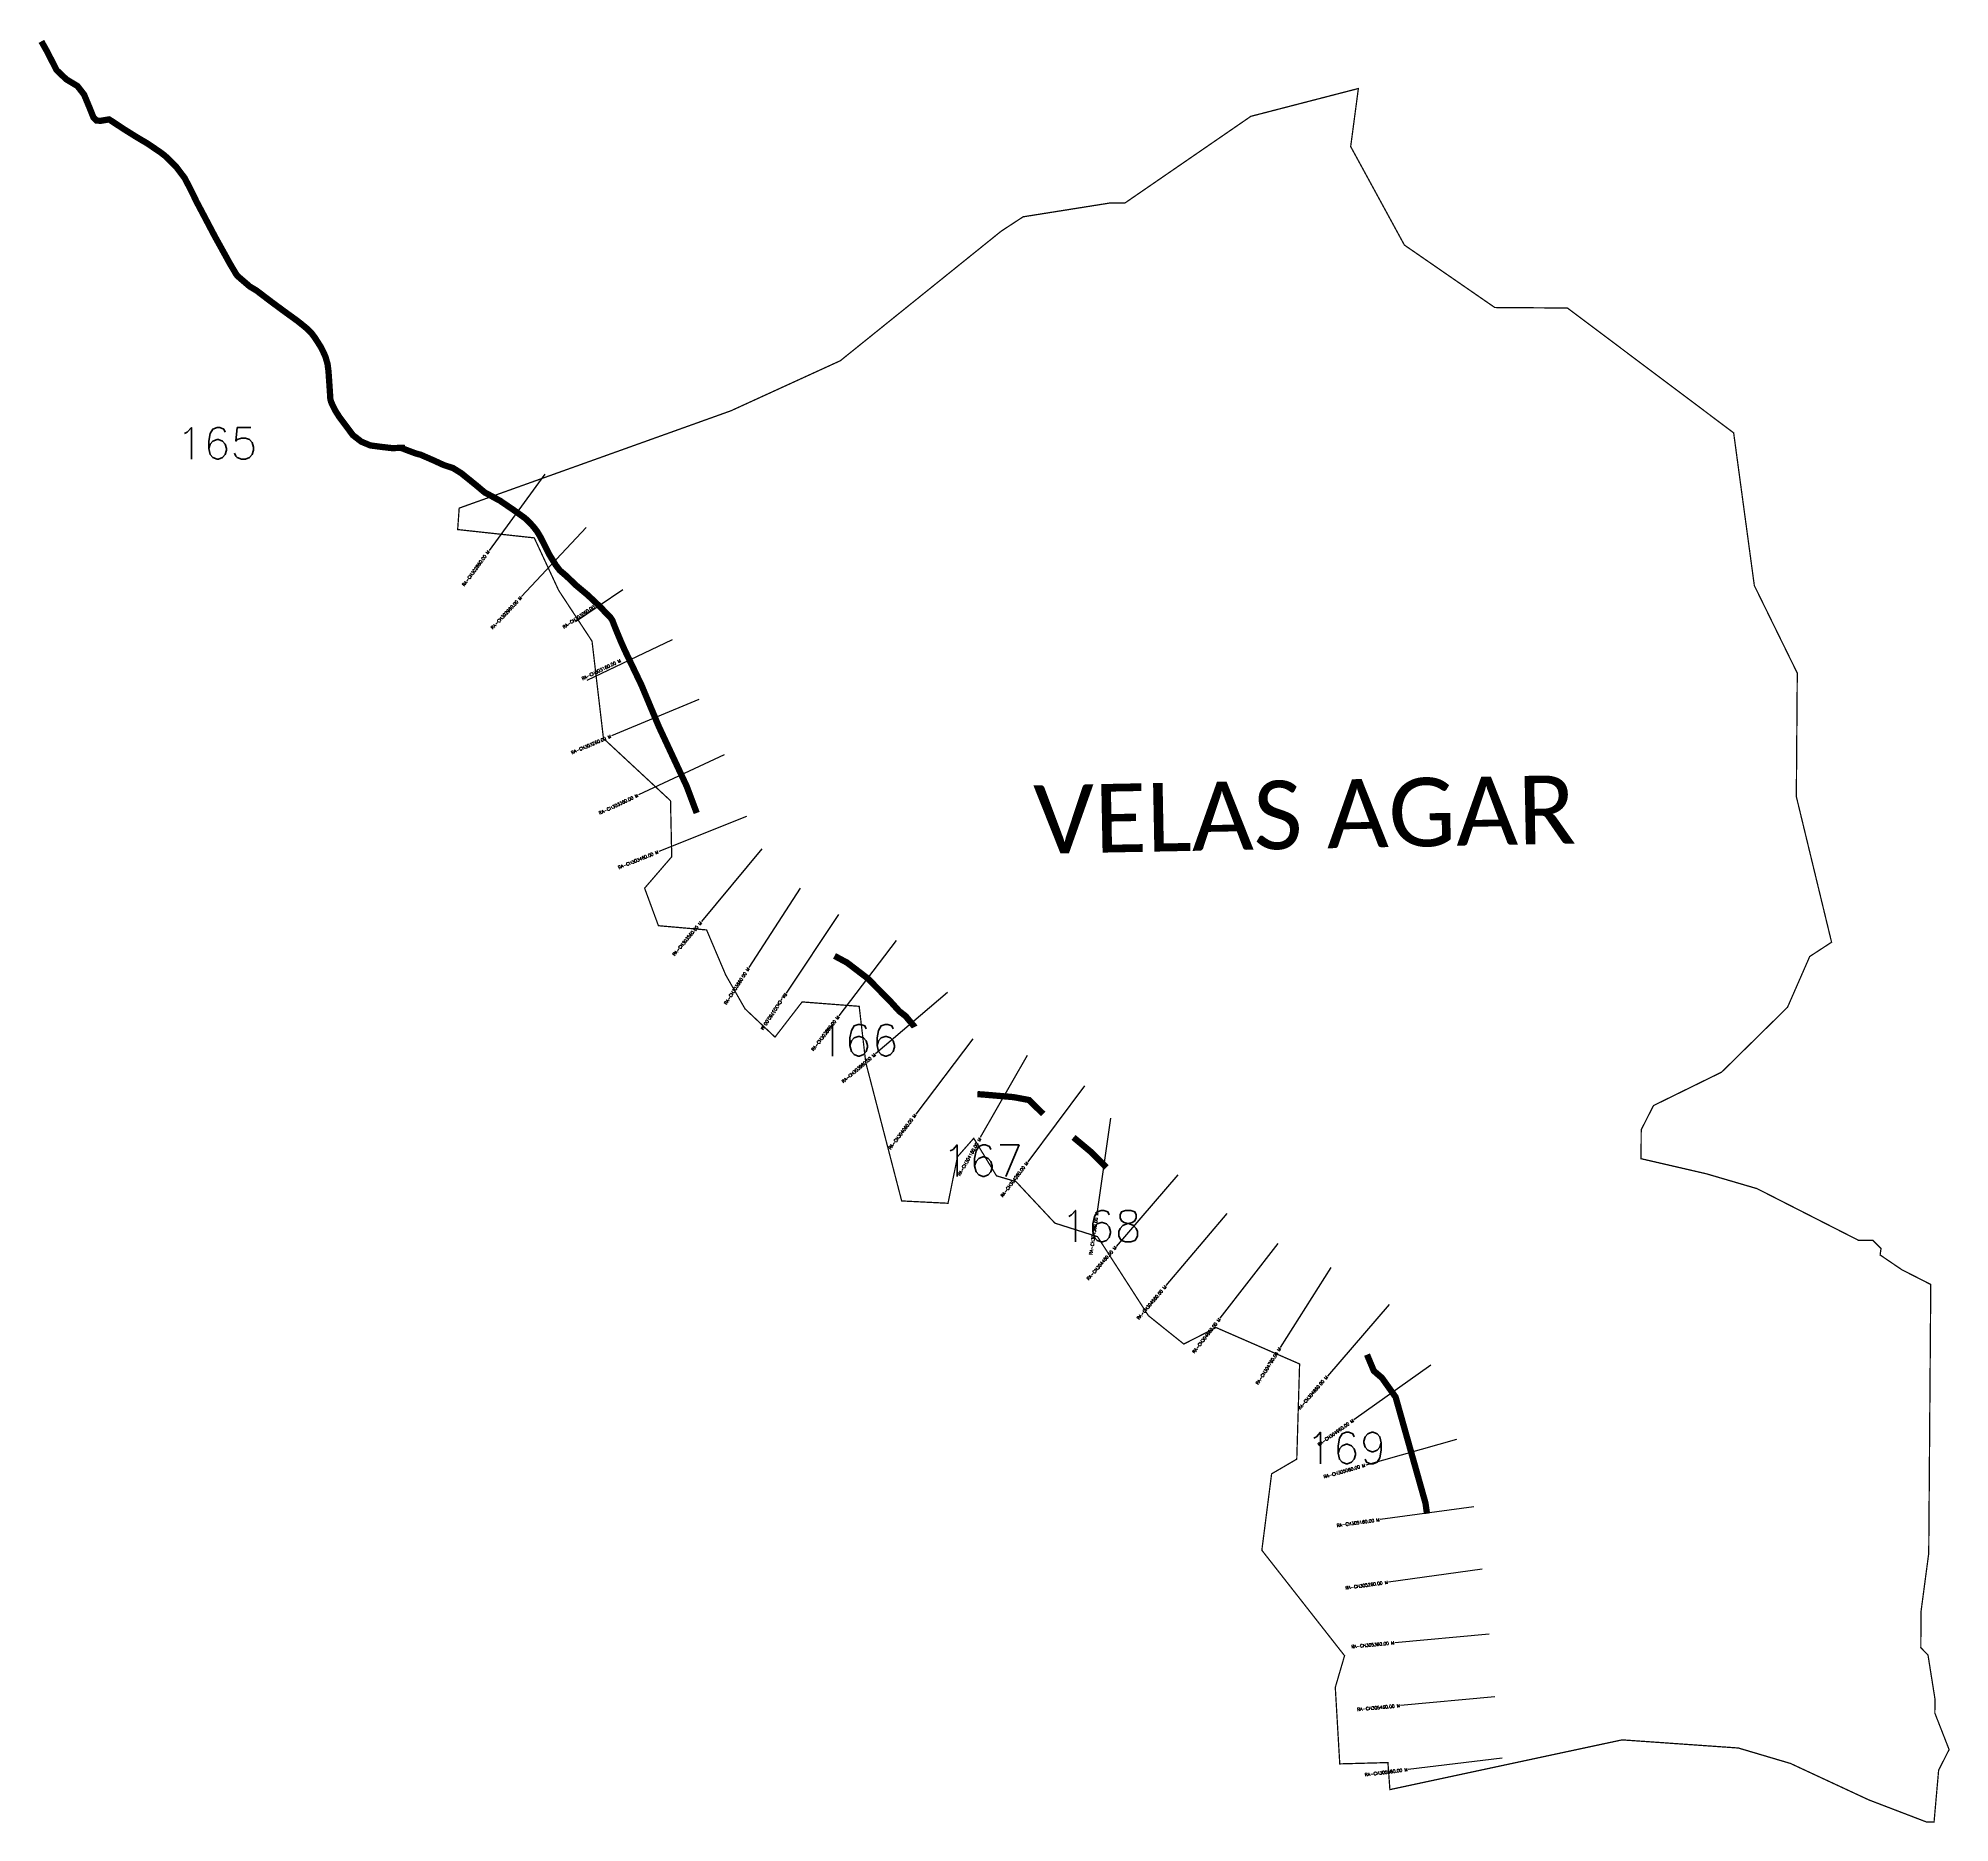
# Model space of a CAD drawing. Header units: metres. Extents: x 283995 to 287027, y 2012771 to 2015601.
import ezdxf
from ezdxf.enums import TextEntityAlignment as Align

# ---------------------------------------------------------------- set-up
doc = ezdxf.new("R2010")
doc.units = ezdxf.units.M
doc.header["$MEASUREMENT"] = 0
for name, color, linetype in [('ARTIFICIALLY PROTECTED', 4, 'Continuous'), ('CS', 134, 'Continuous'), ('CSMark', 6, 'Continuous'), ('VILLAGE NAME', 250, 'Continuous')]:
    doc.layers.add(name, color=color, linetype=linetype)
doc.styles.get("Standard").update_dxf_attribs({"font": 'simplex.shx'})

msp = doc.modelspace()

# ---------------------------------------------------------------- linework, layer by layer
at = {"color": 6, "const_width": 2, "flags": 128}
msp.add_lwpolyline([(284662.7, 2014856), (285093.7, 2015010.4), (285267.2, 2015089.8), (285522.3, 2015295.3), (285557.1, 2015318.1), (285695.5, 2015340.1), (285718.6, 2015340), (285918.3, 2015477.5), (286088.8, 2015521.6), (286076.6, 2015429.5), (286161.8, 2015273.3), (286305.2, 2015174.2), (286420.4, 2015173.4), (286684, 2014975.4), (286716.8, 2014733.1), (286784.9, 2014594.3), (286783.4, 2014398.4), (286839.3, 2014167.4), (286804.6, 2014144.7), (286769.4, 2014064.2), (286664.9, 2013961.3), (286556.9, 2013908.3), (286537.4, 2013870), (286537.1, 2013824), (286640.6, 2013800.1), (286721.1, 2013776.5), (286881.9, 2013694.6), (286904.9, 2013694.4), (286917.7, 2013681.5), (286916.3, 2013671.3), (286950.7, 2013647.9), (286996.6, 2013624.5), (286993.4, 2013198.1), (286981.2, 2013106), (286980.8, 2013048.4), (286992.2, 2013036.8), (287003.2, 2012967.5), (287003.1, 2012944.5), (287025.7, 2012886.7), (287009.1, 2012854.1), (287001.8, 2012771.6), (286990.2, 2012771.7), (286898.3, 2012806.9), (286774.1, 2012864.7), (286691.4, 2012889.2), (286507.1, 2012902.1), (286138.8, 2012823.2), (286135.7, 2012866.1), (286059.3, 2012864), (286052.2, 2012985.4), (286066.9, 2013035.6), (285935.7, 2013202.9), (285951.2, 2013324.1), (285991.1, 2013347.4), (285995.6, 2013498.4), (285863.2, 2013556.1), (285811.9, 2013530), (285755.8, 2013575), (285675.1, 2013700.3), (285607.5, 2013721.8), (285545.9, 2013787.6), (285514.9, 2013796.8), (285478.8, 2013856.4), (285453, 2013827.1), (285438, 2013753.3), (285364.5, 2013757), (285307.5, 2013976.8), (285297.1, 2014065.7), (285206.6, 2014072.7), (285163.6, 2014016.9), (285116, 2014061.8), (285085.4, 2014115.5), (285055.1, 2014186.9), (284978.7, 2014193.6), (284956.8, 2014253.1), (284999.8, 2014303), (284997.9, 2014391.8), (284891.5, 2014490.7), (284873.4, 2014644.9), (284820.5, 2014725.5), (284781.8, 2014808.8), (284660.3, 2014822), (284662.7, 2014856)], dxfattribs=at)
at = {"layer": 'ARTIFICIALLY PROTECTED', "const_width": 10, "flags": 128}
for points in [[(284000.1, 2015596.4), (284008.8, 2015580.9), (284024.2, 2015550.8), (284039.8, 2015536), (284057.3, 2015525.5), (284067.8, 2015512), (284076.1, 2015492), (284082.8, 2015475.4), (284087.4, 2015470.8), (284094.1, 2015470.4), (284107.6, 2015472.6), (284129.3, 2015458.2), (284151.2, 2015444.5), (284168.1, 2015434.5), (284188.5, 2015420.7), (284196, 2015415), (284205.4, 2015405.8), (284214.4, 2015396.7), (284227.3, 2015379.6), (284236.9, 2015361.2), (284246.5, 2015341.4), (284257.1, 2015321.4), (284275.4, 2015286.6), (284286.9, 2015265.9), (284298.7, 2015244.5), (284309, 2015227.1), (284310.8, 2015224.8), (284314.1, 2015221.7), (284330.4, 2015207.7), (284341.2, 2015201.2), (284364.7, 2015183.3), (284386.4, 2015167.3), (284404.8, 2015154), (284411.6, 2015148.7), (284421.1, 2015140.9), (284428.4, 2015133.6), (284433.3, 2015127.1), (284437.2, 2015121.2), (284443.8, 2015110.7), (284450.3, 2015097.1), (284453.9, 2015084.9), (284455.4, 2015073.4), (284456.9, 2015051.7), (284458.4, 2015028.9), (284459.7, 2015024.2), (284462.5, 2015018.2), (284464.2, 2015014.7), (284465.9, 2015011.2), (284468.6, 2015006.9), (284472.8, 2015000.3), (284485.7, 2014983.1), (284494.2, 2014971.7), (284507.4, 2014961.5), (284521.6, 2014955.5), (284535.5, 2014953.6), (284555.9, 2014951.2), (284572.6, 2014951.6), (284572.9, 2014950.6), (284593.9, 2014942.7), (284601.8, 2014940.6), (284623.1, 2014931.3), (284638.1, 2014924.4), (284653.2, 2014919.4), (284666, 2014911.4), (284673.7, 2014905.2), (284690.1, 2014891.9), (284703, 2014881), (284727.7, 2014867.6), (284752.1, 2014850.9), (284767.3, 2014839.9), (284774.7, 2014832.7), (284780.2, 2014826.8), (284786.1, 2014819.3), (284791.3, 2014810.7), (284805.6, 2014782.3), (284816.1, 2014765.3), (284822.4, 2014757.1), (284833.1, 2014748), (284847.6, 2014733.9), (284866.8, 2014717.9), (284887.5, 2014698.3), (284893.6, 2014691.7), (284902.8, 2014682.3), (284905.6, 2014678), (284909.9, 2014666.8), (284918.8, 2014645.3), (284925.5, 2014630.2), (284951.8, 2014575.2), (284979.1, 2014510), (285023.5, 2014414.8), (285039.4, 2014372.4)], [(285258, 2014145.7), (285277.9, 2014135), (285310.6, 2014110), (285334.1, 2014086.2), (285346.5, 2014073.6), (285355.2, 2014064), (285360.8, 2014057.9), (285371.1, 2014049.9), (285372.9, 2014047.5), (285384.5, 2014033.8), (285385, 2014032.8)], [(285484.6, 2013926.3), (285491.8, 2013926), (285497.2, 2013925.5)], [(285497.2, 2013925.5), (285541.7, 2013921.7), (285566.4, 2013917.1), (285588.9, 2013895)], [(285637, 2013857.8), (285665.6, 2013833.9), (285686.1, 2013813.2), (285689.2, 2013810.2)], [(286102.5, 2013513.2), (286113.3, 2013487.4), (286126.2, 2013476.3), (286147.9, 2013445.8), (286195.3, 2013277.5), (286197.6, 2013260.8)]]:
    msp.add_lwpolyline(points, dxfattribs=at)
at = {"layer": 'CS'}
for p, q in [((284798.5, 2014909.9), (284710, 2014788.8)), ((284864.3, 2014825), (284761.6, 2014715.6)), ((284922, 2014726.4), (284847.2, 2014675.8)), ((285000.5, 2014647.2), (284865.1, 2014582.6)), ((285042.6, 2014552.6), (284904.3, 2014494.6)), ((285083.1, 2014464.5), (284947.2, 2014401)), ((285118.5, 2014366.8), (284979.2, 2014311.2)), ((285142.6, 2014315.5), (285046.8, 2014200.1)), ((285203.4, 2014253.3), (285122.1, 2014127.2)), ((285264.3, 2014211.4), (285181.1, 2014086.6)), ((285355.8, 2014169.9), (285264.8, 2014050.7)), ((285437.2, 2014087.6), (285323, 2013990.4)), ((285477.2, 2014014.4), (285386.8, 2013894.8)), ((285563.4, 2013987.8), (285489.2, 2013857.4)), ((285654.3, 2013939.4), (285564.4, 2013819.2)), ((285695.8, 2013888.4), (285674.3, 2013740)), ((285802.4, 2013798.6), (285704.5, 2013684.9)), ((285880.4, 2013737.2), (285783.6, 2013622.6)), ((285961.1, 2013689.5), (285869.3, 2013570.9)), ((286044.9, 2013651.5), (285964.9, 2013524.6)), ((286137.7, 2013592.8), (286039.7, 2013479.2)), ((286203.8, 2013496.6), (286081.4, 2013409.8)), ((286244.7, 2013378.7), (286100.4, 2013337.9)), ((286271.8, 2013271.7), (286123.2, 2013251.5)), ((286285.3, 2013172.7), (286136.7, 2013152.4)), ((286296, 2013069.9), (286146.6, 2013056.2)), ((286305.1, 2012970.4), (286155.8, 2012956.6)), ((286316.7, 2012873.3), (286167.8, 2012855.1))]:
    msp.add_line(p, q, dxfattribs=at)

# ---------------------------------------------------------------- texts
at = {"char_height": 50, "attachment_point": 1}
for s, insert in [('165', (284214.4, 2014983.7)), ('166', (285231.1, 2014036.9)), ('167', (285428.8, 2013845.8)), ('168', (285616.5, 2013742)), ('169', (286005.2, 2013390.1))]:
    msp.add_mtext_dynamic_manual_height_columns(s, width=84.374, gutter_width=1, heights=[74.2], dxfattribs=dict(at, insert=insert))
at = {"layer": 'CSMark'}
for s, rotation, p in [('RA-CH302860.00 M', 53.8418, (284709.4, 2014788)), ('RA-CH302960.00 M', 46.795, (284761, 2014714.9)), ('RA-CH303060.00 M', 34.0844, (284884, 2014704.8)), ('RA-CH303160.00 M', 25.5228, (284918.8, 2014614.5)), ('RA-CH303260.00 M', 22.7604, (284903.3, 2014494.2)), ('RA-CH303360.00 M', 25.0317, (284946.3, 2014400.6)), ('RA-CH303460.00 M', 21.7562, (284978.3, 2014310.8)), ('RA-CH303560.00 M', 50.2845, (285046.2, 2014199.3)), ('RA-CH303660.00 M', 57.1782, (285121.6, 2014126.4)), ('RA-CH303860.00 M', 52.6329, (285264.2, 2014049.9)), ('RA-CH303960.00 M', 40.3999, (285322.3, 2013989.7)), ('RA-CH304060.00 M', 52.9021, (285386.2, 2013894)), ('RA-CH304160.00 M', 60.361, (285488.7, 2013856.5)), ('RA-CH304260.00 M', 53.2092, (285563.8, 2013818.4)), ('RA-CH304360.00 M', 81.7513, (285674.2, 2013739)), ('RA-CH304460.00 M', 49.2924, (285703.9, 2013684.1)), ('RA-CH304560.00 M', 49.8216, (285783, 2013621.9)), ('RA-CH304660.00 M', 52.2664, (285868.7, 2013570.1)), ('RA-CH304760.00 M', 57.75, (285964.4, 2013523.8)), ('RA-CH304860.00 M', 49.2185, (286039, 2013478.5)), ('RA-CH304960.00 M', 35.3365, (286080.6, 2013409.3)), ('RA-CH305060.00 M', 15.7561, (286099.4, 2013337.7)), ('RA-CH305160.00 M', 7.7684, (286122.2, 2013251.3)), ('RA-CH305260.00 M', 7.7684, (286135.7, 2013152.2)), ('RA-CH305360.00 M', 5.2563, (286145.6, 2013056.1)), ('RA-CH305460.00 M', 5.2563, (286154.8, 2012956.5)), ('RA-CH305560.00 M', 6.9767, (286166.8, 2012855))]:
    msp.add_text(s, height=5, rotation=rotation, dxfattribs=at).set_placement(p, align=Align.MIDDLE_RIGHT)
msp.add_text('RA-CH303760.00 M', height=5, rotation=236.3122, dxfattribs=at).set_placement((285180.5, 2014085.8), align=Align.MIDDLE_LEFT)
at = {"layer": 'VILLAGE NAME', "insert": (285572.9, 2014416.2), "char_height": 108.748, "attachment_point": 1, "rotation": 1.1028}
msp.add_mtext_dynamic_manual_height_columns('{\\fCalibri|b0|i0|c0|p34;VELAS AGAR}', width=1124.425, gutter_width=543.7, heights=[0], dxfattribs=at)

doc.saveas('drawing.dxf')
